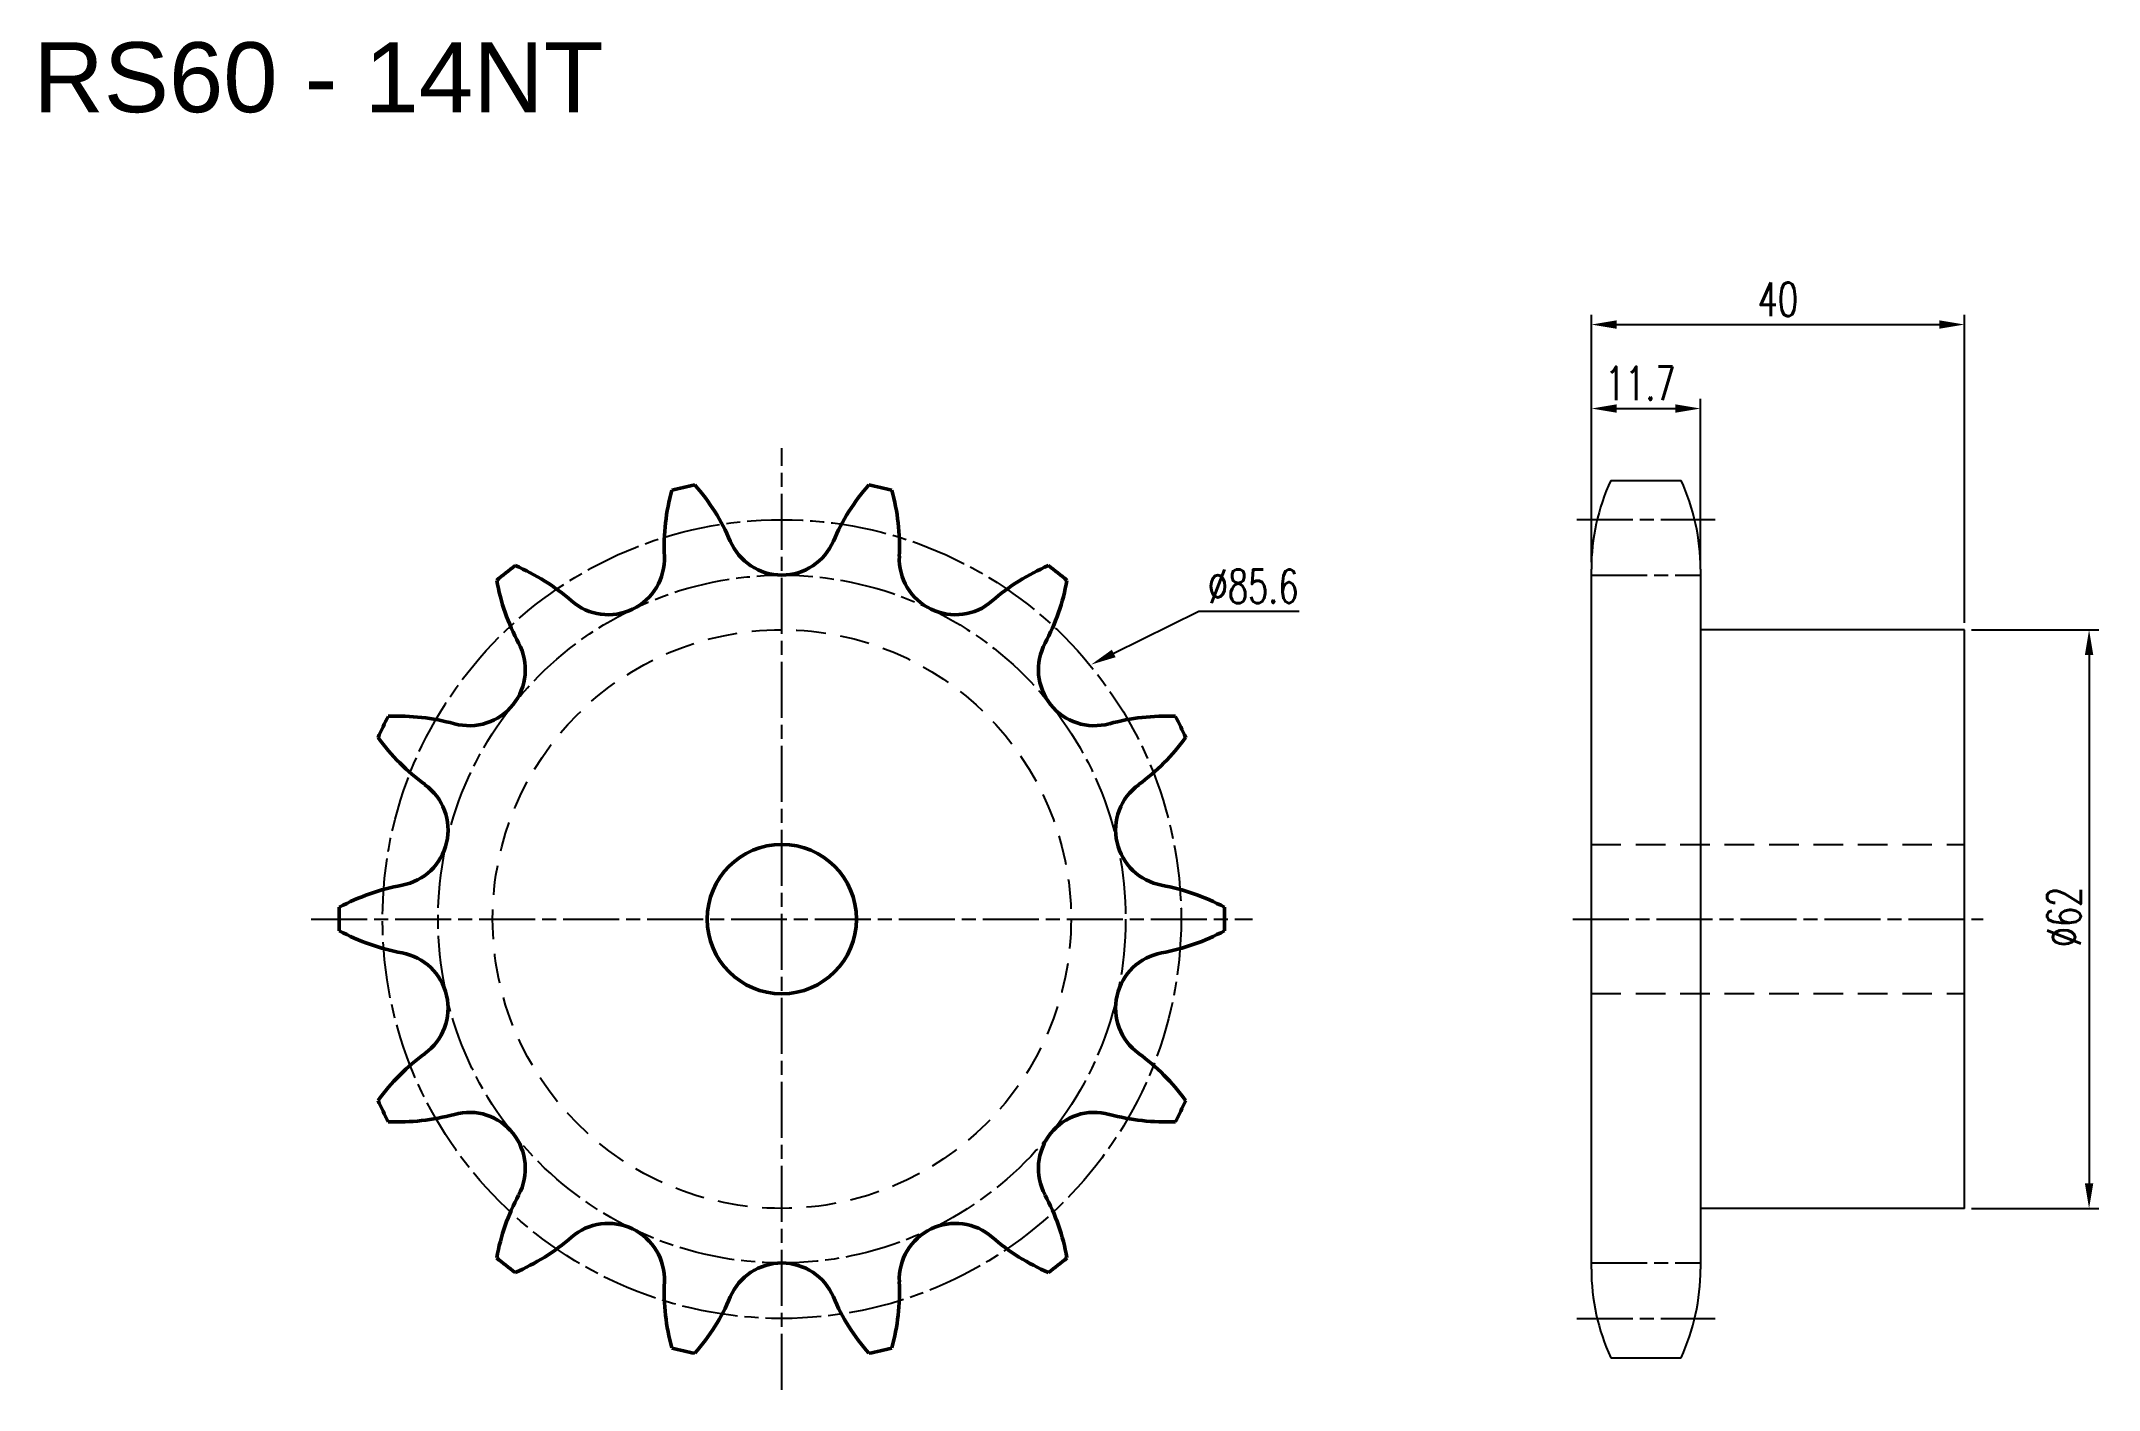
# Model space of a CAD drawing. Header units: millimetres. Extents: x 24105 to 25380, y 30 to 223.
# Drawn here: x 25159.5 to 25380.1, y 71.2 to 215.8 of the extents above; entities that cross this region are included whole.
import ezdxf

# ---------------------------------------------------------------- set-up
doc = ezdxf.new("R2010")
doc.units = ezdxf.units.MM
for name, pattern in [('AM_ISO08W050', [18, 12, -1.5, 3, -1.5]), ('AM_ISO08W050x2', [9, 6, -0.75, 1.5, -0.75]), ('HIDDEN', [9.525, 6.35, -3.175])]:
    doc.linetypes.add(name, pattern=pattern)
for name, color, linetype, lineweight in [('AM_0N', 7, 'Continuous', 50), ('AM_7', 4, 'AM_ISO08W050', 25), ('AM_7N', 4, 'AM_ISO08W050', 25)]:
    doc.layers.add(name, color=color, linetype=linetype, lineweight=lineweight)
doc.layers.add('HL', color=2, linetype='HIDDEN')
doc.layers.add('S-DIM', color=7, linetype='Continuous')
doc.styles.add('HSG', font='SIMPLEX.shx', dxfattribs={"width": 0.7, "bigfont": 'HSG.shx'})
doc.styles.get("Standard").update_dxf_attribs({"font": 'arial.ttf'})
doc.dimstyles.new('APP6', dxfattribs={"dimscale": 1.5, "dimtxt": 2.4, "dimasz": 1.8, "dimexe": 0.7, "dimexo": 0.5, "dimgap": 0.6, "dimtad": 1, "dimtoh": 1, "dimdec": 1, "dimrnd": 0.01, "dimzin": 9, "dimdsep": 46, "dimtxsty": 'HSG', "dimcen": 0, "dimclrd": 1, "dimclre": 1, "dimclrt": 256, "dimazin": 2, "dimtp": 1, "dimtm": 1, "dimtfac": 0.5, "dimtdec": 1, "dimtofl": 0, "dimtmove": 0, "dimatfit": 3, "dimfxl": 0, "dimtvp": 1, "dimtolj": 2, "dimlwd": -1, "dimlwe": -1, "dimarcsym": 0})

msp = doc.modelspace()

# ---------------------------------------------------------------- texts
msp.add_text('RS60 - 14NT', height=7.5).set_placement((25158.67, 208.14))

# ---------------------------------------------------------------- blocks, each defined once
blk = doc.blocks.new('*D68')
at = {"layer": 'Defpoints', "color": 0, "transparency": 16777216}
for p in [(25272.07, 148.95), (25195.28, 111.12)]:
    blk.add_point(p, dxfattribs=at)
at = {"layer": 'S-DIM', "color": 1, "transparency": 16777216}
for p, q in [((25283.62, 154.64), (25274.49, 150.15)), ((25294.36, 154.64), (25283.62, 154.64))]:
    blk.add_line(p, q, dxfattribs=at)
blk.add_solid([(25274.3, 150.55), (25274.69, 149.74), (25272.07, 148.95)], dxfattribs=at)
at = {"layer": 'S-DIM', "transparency": 16777216, "insert": (25289.44, 157.34), "char_height": 3.6, "attachment_point": 5, "style": 'HSG'}
blk.add_mtext('\\A2;∅85.6', dxfattribs=at)
blk = doc.blocks.new('*D69')
at = {"layer": 'Defpoints', "color": 0, "transparency": 16777216}
for p in [(25337.39, 176.39), (25325.69, 159.19), (25337.39, 159.19)]:
    blk.add_point(p, dxfattribs=at)
at = {"layer": 'S-DIM', "color": 1, "transparency": 16777216}
for p, q in [((25325.69, 159.94), (25325.69, 177.44)), ((25337.39, 159.94), (25337.39, 177.44)), ((25328.39, 176.39), (25334.69, 176.39))]:
    blk.add_line(p, q, dxfattribs=at)
for points in [[(25328.39, 176.84), (25328.39, 175.94), (25325.69, 176.39)], [(25334.69, 176.84), (25334.69, 175.94), (25337.39, 176.39)]]:
    blk.add_solid(points, dxfattribs=at)
at = {"layer": 'S-DIM', "transparency": 16777216, "insert": (25330.94, 179.09), "char_height": 3.6, "attachment_point": 5, "style": 'HSG'}
blk.add_mtext('\\A2;11.7', dxfattribs=at)
blk = doc.blocks.new('*D70')
at = {"layer": 'Defpoints', "color": 0, "transparency": 16777216}
for p in [(25365.69, 185.39), (25325.69, 159.19), (25365.69, 152.68)]:
    blk.add_point(p, dxfattribs=at)
at = {"layer": 'S-DIM', "color": 1, "transparency": 16777216}
for p, q in [((25325.69, 159.94), (25325.69, 186.44)), ((25328.39, 185.39), (25362.99, 185.39)), ((25365.69, 153.43), (25365.69, 186.44))]:
    blk.add_line(p, q, dxfattribs=at)
for points in [[(25328.39, 185.84), (25328.39, 184.94), (25325.69, 185.39)], [(25362.99, 185.84), (25362.99, 184.94), (25365.69, 185.39)]]:
    blk.add_solid(points, dxfattribs=at)
at = {"layer": 'S-DIM', "transparency": 16777216, "insert": (25345.69, 188.09), "char_height": 3.6, "attachment_point": 5, "style": 'HSG'}
blk.add_mtext('\\A2;40', dxfattribs=at)
blk = doc.blocks.new('*D71')
at = {"layer": 'Defpoints', "color": 0, "transparency": 16777216}
for p in [(25365.69, 152.68), (25365.69, 90.68), (25379.04, 90.68)]:
    blk.add_point(p, dxfattribs=at)
at = {"layer": 'S-DIM', "color": 1, "transparency": 16777216}
for p, q in [((25366.44, 152.68), (25380.09, 152.68)), ((25379.04, 149.98), (25379.04, 93.38)), ((25366.44, 90.68), (25380.09, 90.68))]:
    blk.add_line(p, q, dxfattribs=at)
for points in [[(25378.59, 149.98), (25379.49, 149.98), (25379.04, 152.68)], [(25378.59, 93.38), (25379.49, 93.38), (25379.04, 90.68)]]:
    blk.add_solid(points, dxfattribs=at)
at = {"layer": 'S-DIM', "transparency": 16777216, "insert": (25376.34, 121.91), "char_height": 3.6, "attachment_point": 5, "rotation": 90, "style": 'HSG'}
blk.add_mtext('\\A2;%%c62', dxfattribs=at)

# ---------------------------------------------------------------- dimensions: what is measured, and where the dimension line sits
at = {"layer": 'S-DIM', "color": 1}
dim = msp.add_linear_dim(base=(25365.69, 185.39), p1=(25325.69, 159.19), p2=(25365.69, 152.68), dimstyle='APP6', dxfattribs=at)
dim.commit()
dim.dimension.update_dxf_attribs({"geometry": '*D70', "text_midpoint": (25345.69, 188.09)})
dim = msp.add_linear_dim(base=(25337.39, 176.39), p1=(25325.69, 159.19), p2=(25337.39, 159.19), dimstyle='APP6', dxfattribs=at)
dim.commit()
dim.dimension.update_dxf_attribs({"geometry": '*D69', "text_midpoint": (25330.94, 176.39), "dimtype": 160})
dim = msp.add_diameter_dim_2p(p1=(25195.28, 111.12), p2=(25272.07, 148.95), dimstyle='APP6', dxfattribs=at)
dim.commit()
dim.dimension.update_dxf_attribs({"geometry": '*D68', "text_midpoint": (25289.44, 154.64), "dimtype": 163})
dim = msp.add_linear_dim(base=(25379.04, 90.68), p1=(25365.69, 152.68), p2=(25365.69, 90.68), angle=90, text='%%c<>', dimstyle='APP6', dxfattribs=at)
dim.commit()
dim.dimension.update_dxf_attribs({"geometry": '*D71', "text_midpoint": (25379.04, 121.91), "dimtype": 160})

# ---------------------------------------------------------------- linework, layer by layer
for p, q in [((25327.77, 168.69), (25335.3, 168.69)), ((25325.69, 84.17), (25325.69, 159.19)), ((25337.39, 159.19), (25337.39, 84.17)), ((25365.69, 152.68), (25337.39, 152.68)), ((25365.69, 90.68), (25365.69, 152.68)), ((25365.69, 90.68), (25337.39, 90.68)), ((25327.77, 74.67), (25335.3, 74.67))]:
    msp.add_line(p, q)
for centre, start, end in [((25348.39, 159.19), 155.2599, 180), ((25314.69, 159.19), 0, 24.7401), ((25348.39, 84.17), 180, 204.7401), ((25314.69, 84.17), 335.2599, 0)]:
    msp.add_arc(centre, 22.7, start, end)
at = {"layer": 'AM_0N'}
msp.add_circle((25238.92, 121.68), 8, dxfattribs=at)
for centre, radius, start, end in [((25249.18, 161.56), 22.87, 164.5815, 182.5), ((25238.92, 121.68), 47.45, 101.3285, 104.3858), ((25212.38, 153.16), 22.87, 23.2143, 41.1328), ((25265.46, 153.16), 22.87, 138.8672, 156.7857), ((25238.92, 121.68), 47.45, 75.6142, 78.6715), ((25228.66, 161.56), 22.87, 357.5, 15.4185), ((25238.92, 164.55), 6.01, 203.2143, 336.7857), ((25238.92, 121.68), 47.45, 127.0428, 130.1001), ((25201.35, 138.53), 22.87, 48.9286, 66.8471), ((25220.32, 160.3), 6.01, 228.9286, 2.5), ((25257.52, 160.3), 6.01, 177.5, 311.0714), ((25276.49, 138.53), 22.87, 113.1529, 131.0714), ((25238.92, 121.68), 47.45, 49.8999, 52.9572), ((25230.86, 162.06), 22.87, 190.2958, 208.2143), ((25246.98, 162.06), 22.87, 331.7857, 349.7042), ((25205.41, 148.41), 6.01, 254.6429, 28.2143), ((25272.43, 148.41), 6.01, 151.7857, 285.3571), ((25238.92, 121.68), 47.45, 152.757, 155.8144), ((25197.76, 120.56), 22.87, 74.6429, 92.5614), ((25280.08, 120.56), 22.87, 87.4386, 105.3571), ((25238.92, 121.68), 47.45, 24.1856, 27.243), ((25214.14, 154.57), 22.87, 216.0101, 233.9286), ((25263.7, 154.57), 22.87, 306.0714, 323.9899), ((25197.13, 131.22), 6.01, 280.3571, 53.9286), ((25280.71, 131.22), 6.01, 126.0714, 259.6429), ((25202.32, 102.81), 22.87, 100.3571, 118.2757), ((25275.52, 102.81), 22.87, 61.7243, 79.6429), ((25238.92, 121.68), 47.45, 178.4713, 181.5287), ((25238.92, 121.68), 47.45, 358.4713, 1.5287), ((25202.32, 140.56), 22.87, 241.7243, 259.6429), ((25275.52, 140.56), 22.87, 280.3571, 298.2757), ((25197.13, 112.14), 6.01, 306.0714, 79.6429), ((25280.71, 112.14), 6.01, 100.3571, 233.9286), ((25214.14, 88.8), 22.87, 126.0714, 143.9899), ((25263.7, 88.8), 22.87, 36.0101, 53.9286), ((25238.92, 121.68), 47.45, 204.1856, 207.243), ((25238.92, 121.68), 47.45, 332.757, 335.8144), ((25197.76, 122.81), 22.87, 267.4386, 285.3571), ((25205.41, 94.96), 6.01, 331.7857, 105.3571), ((25272.43, 94.96), 6.01, 74.6429, 208.2143), ((25280.08, 122.81), 22.87, 254.6429, 272.5614), ((25230.86, 81.3), 22.87, 151.7857, 169.7042), ((25246.98, 81.3), 22.87, 10.2958, 28.2143), ((25220.32, 83.06), 6.01, 357.5, 131.0714), ((25257.52, 83.06), 6.01, 48.9286, 182.5), ((25201.35, 104.84), 22.87, 293.1529, 311.0714), ((25276.49, 104.84), 22.87, 228.9286, 246.8471), ((25238.92, 121.68), 47.45, 229.8999, 232.9572), ((25238.92, 78.82), 6.01, 23.2143, 156.7857), ((25238.92, 121.68), 47.45, 307.0428, 310.1001), ((25249.18, 81.8), 22.87, 177.5, 195.4185), ((25228.66, 81.8), 22.87, 344.5815, 2.5), ((25212.38, 90.2), 22.87, 318.8672, 336.7857), ((25265.46, 90.2), 22.87, 203.2143, 221.1328), ((25238.92, 121.68), 47.45, 255.6142, 258.6715), ((25238.92, 121.68), 47.45, 281.3285, 284.3858)]:
    msp.add_arc(centre, radius, start, end, dxfattribs=at)
at = {"layer": 'AM_7', "linetype": 'AM_ISO08W050x2'}
msp.add_circle((25238.92, 121.68), 42.8, dxfattribs=at)
at = {"layer": 'AM_7N', "linetype": 'AM_ISO08W050x2'}
for p, q in [((25238.92, 71.24), (25238.92, 172.13)), ((25324.12, 164.49), (25338.95, 164.49)), ((25325.69, 158.53), (25337.39, 158.53)), ((25188.47, 121.68), (25289.37, 121.68)), ((25323.69, 121.68), (25367.69, 121.68)), ((25325.69, 84.83), (25337.39, 84.83)), ((25324.12, 78.88), (25338.95, 78.88))]:
    msp.add_line(p, q, dxfattribs=at)
msp.add_circle((25238.92, 121.68), 36.85, dxfattribs=at)
at = {"layer": 'HL', "ltscale": 0.5}
for p, q in [((25325.69, 129.68), (25365.69, 129.68)), ((25325.69, 113.7), (25365.69, 113.7))]:
    msp.add_line(p, q, dxfattribs=at)
msp.add_circle((25238.92, 121.68), 31, dxfattribs=at)

msp.set_redraw_order([(e.dxf.handle, doc.entitydb.next_handle()) for e in msp.query("TEXT MTEXT ATTDEF DIMENSION ARC_DIMENSION")])  # texts and dimensions are drawn at this point

doc.saveas('drawing.dxf')
